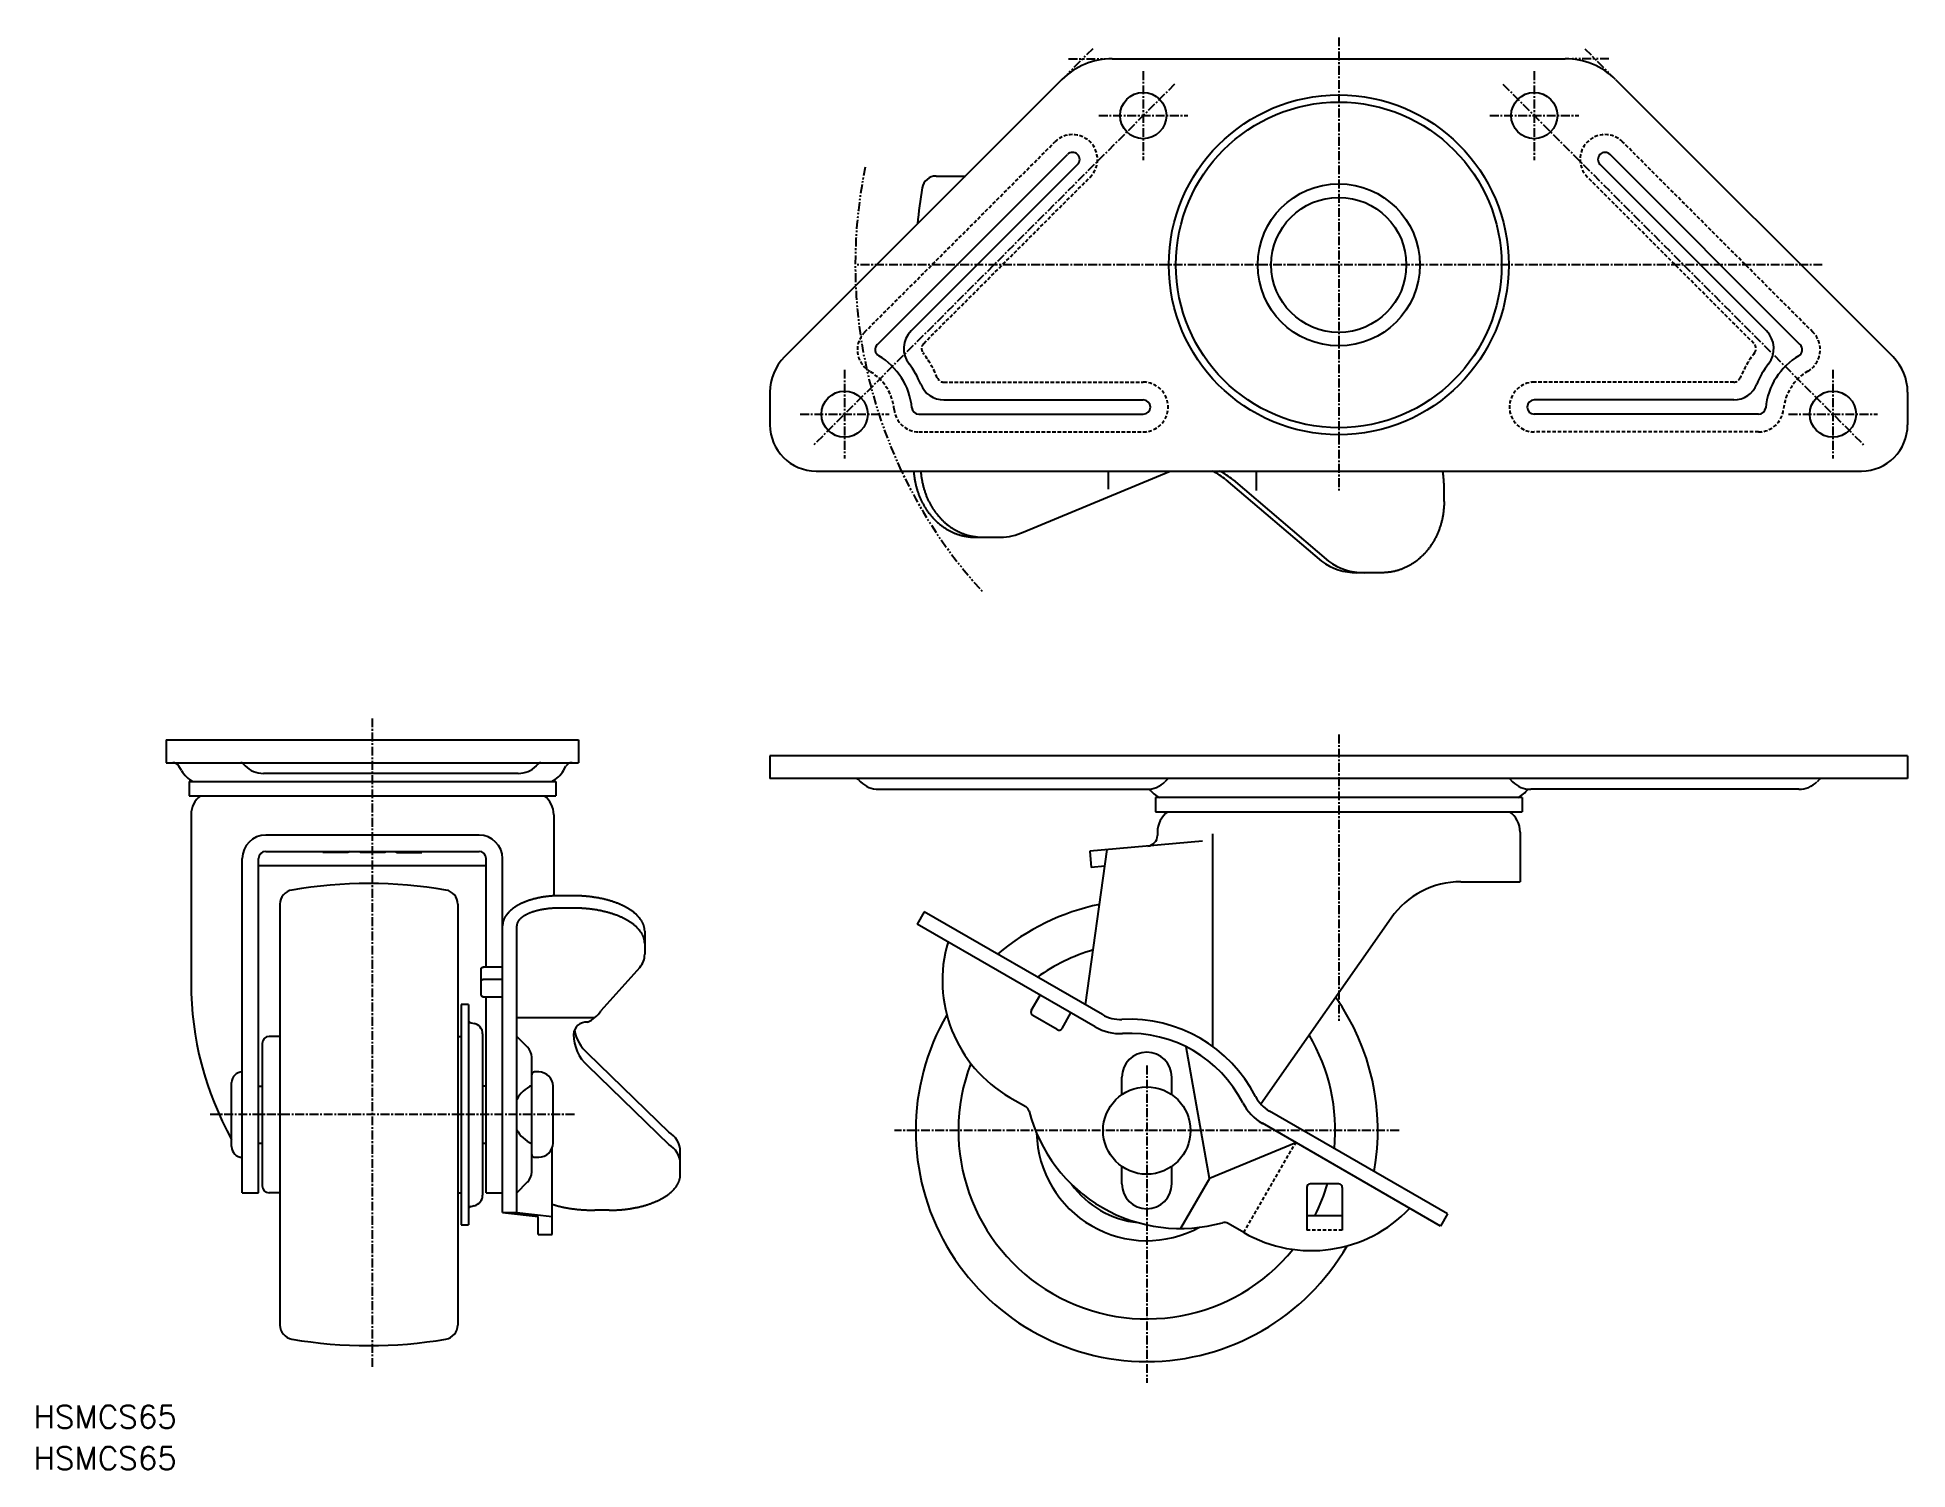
# Model space of a CAD drawing. Extents: x -183 to 80, y -169 to 32.
import ezdxf

# ---------------------------------------------------------------- set-up
doc = ezdxf.new("R2010")
doc.units = 0
for name, pattern in [('CENTER', [2, 1.25, -0.25, 0.25, -0.25]), ('DASHED', [0.75, 0.5, -0.25]), ('PHANTOM', [2.5, 1.25, -0.25, 0.25, -0.25, 0.25, -0.25])]:
    doc.linetypes.add(name, pattern=pattern)
doc.layers.get('0').update_dxf_attribs({"linetype": 'CONTINUOUS'})
doc.layers.get('DEFPOINTS').update_dxf_attribs({"linetype": 'CONTINUOUS'})
doc.layers.add('CENTER', color=1, linetype='CENTER')
doc.styles.get("Standard").update_dxf_attribs({"font": 'txt.shx', "bigfont": 'bigfont.shx'})

msp = doc.modelspace()

# ---------------------------------------------------------------- texts
at = {"color": 7, "linetype": 'CONTINUOUS'}
for p in [(-183.57, -163.65), (-183.57, -169.47)]:
    msp.add_text('HSMCS65', height=3.2, dxfattribs=at).set_placement(p)

# ---------------------------------------------------------------- linework, layer by layer
at = {"color": 3, "linetype": 'PHANTOM'}
for p, q in [((-34.59, 30.41), (-38.22, 26.78)), ((-38, 29), (-32.86, 29)), ((38, 29), (32.86, 29)), ((34.59, 30.41), (38.22, 26.78))]:
    msp.add_line(p, q, dxfattribs=at)
at = {"color": 7, "linetype": 'CONTINUOUS'}
for p, q in [((-31.86, 29), (31.86, 29)), ((-38.93, 26.07), (-77.95, -12.95)), ((38.93, 26.07), (77.95, -12.95)), ((-64.91, -11.23), (-38.15, 15.53)), ((-60.15, -9.29), (-36.74, 14.12)), ((60.15, -9.29), (36.74, 14.12)), ((64.91, -11.23), (38.15, 15.53)), ((-56.62, 12.5), (-52.5, 12.5)), ((-80, -17.9), (-80, -22.5)), ((80, -17.9), (80, -22.5)), ((-59.05, -21), (-27.5, -21)), ((-55.54, -19), (-27.5, -19)), ((55.54, -19), (27.5, -19)), ((59.05, -21), (27.5, -21)), ((-73.5, -29), (73.5, -29)), ((-44.37, -37.6), (-23.73, -29)), ((-32.39, -31.53), (-32.39, -29)), ((-15.87, -30.26), (-2.44, -41.67)), ((-14.87, -30.26), (-1.44, -41.67)), ((-11.61, -29), (-11.61, -31.72)), ((14.81, -33.3), (14.81, -31.3)), ((-51.15, -38.3), (-47.55, -38.3)), ((6.15, -43.3), (2.55, -43.3)), ((-164.91, -66.83), (-106.91, -66.83)), ((-164.91, -66.83), (-164.91, -70.03)), ((-106.91, -66.83), (-106.91, -70.03)), ((-164.91, -70.03), (-106.91, -70.03)), ((-162.77, -71.13), (-163.12, -70.53)), ((-154.24, -70.03), (-153.79, -70.47)), ((-112.41, -70.03), (-112.86, -70.47)), ((-109.04, -71.13), (-108.7, -70.53)), ((80, -69.07), (-80, -69.07)), ((-80, -69.07), (-80, -72.27)), ((80, -69.07), (80, -72.27)), ((-161.7, -72.69), (-110.12, -72.69)), ((-161.7, -72.69), (-161.7, -74.69)), ((-115.4, -71.53), (-151.25, -71.53)), ((-110.12, -72.69), (-110.12, -74.69)), ((80, -72.27), (-80, -72.27)), ((-67.7, -72.27), (-67.26, -72.72)), ((-24, -72.27), (-24.45, -72.72)), ((24, -72.27), (24.45, -72.72)), ((67.7, -72.27), (67.26, -72.72)), ((-161.7, -74.69), (-110.12, -74.69)), ((-64.71, -73.77), (-26.99, -73.77)), ((25.79, -74.93), (-25.79, -74.93)), ((-25.79, -74.93), (-25.79, -76.93)), ((25.79, -74.93), (25.79, -76.93)), ((64.71, -73.77), (26.99, -73.77)), ((-161.41, -77.34), (-161.41, -101.08)), ((-110.41, -77.34), (-110.41, -88.77)), ((-25.79, -76.93), (25.79, -76.93)), ((-120.91, -80.22), (-150.91, -80.22)), ((-19.18, -81.08), (-35, -82.47)), ((-25.5, -79.78), (-25.5, -80.26)), ((-17.76, -80.03), (-17.76, -109.91)), ((25.5, -79.78), (25.5, -86.78)), ((-154.21, -130.53), (-154.21, -83.52)), ((-151.91, -130.53), (-151.91, -83.51)), ((-150.91, -82.51), (-120.91, -82.51)), ((-142.79, -82.51), (-142.86, -82.66)), ((-139.37, -82.66), (-142.86, -82.66)), ((-140.96, -82.51), (-141.12, -82.66)), ((-139.12, -82.51), (-139.37, -82.66)), ((-137.65, -82.66), (-137.75, -82.51)), ((-134.17, -82.66), (-137.65, -82.66)), ((-134.17, -82.66), (-134.07, -82.51)), ((-132.7, -82.51), (-132.45, -82.66)), ((-132.45, -82.66), (-128.96, -82.66)), ((-130.86, -82.51), (-130.7, -82.66)), ((-129.03, -82.51), (-128.96, -82.66)), ((-119.91, -98.75), (-119.91, -83.51)), ((-117.61, -133.3), (-117.61, -83.52)), ((-35.62, -104.09), (-32.55, -82.25)), ((-35, -82.47), (-34.8, -84.76)), ((-119.91, -84.54), (-151.91, -84.54)), ((-32.88, -84.59), (-34.8, -84.76)), ((17.18, -86.78), (25.5, -86.78)), ((-107.61, -88.75), (-109.61, -88.75)), ((-148.91, -89.91), (-148.91, -149.14)), ((-123.91, -89.91), (-123.91, -149.14)), ((-107.61, -90.48), (-109.61, -90.48)), ((-58.31, -91), (-59.31, -92.73)), ((-33.25, -105.47), (-58.31, -91)), ((7.35, -91.9), (-10.96, -118.05)), ((-115.61, -133.3), (-115.61, -92.98)), ((-97.61, -93.75), (-97.61, -96.98)), ((-34.25, -107.2), (-59.31, -92.73)), ((-120.61, -102.73), (-120.61, -99)), ((-120.11, -98.75), (-117.61, -98.75)), ((-98.31, -98.82), (-103.77, -104.95)), ((-120.11, -100.48), (-117.61, -100.48)), ((-123.41, -104.03), (-123.41, -135.03)), ((-122.41, -104.03), (-123.41, -104.03)), ((-122.41, -104.03), (-122.41, -135.03)), ((-120.11, -102.98), (-117.61, -102.98)), ((-119.91, -130.53), (-119.91, -102.98)), ((-43.24, -104.9), (-41.99, -102.73)), ((-122.02, -106.61), (-121.58, -106.71)), ((-115.61, -105.89), (-104.63, -105.89)), ((-39.59, -107.58), (-43.05, -105.58)), ((-38.91, -107.4), (-37.66, -105.23)), ((-151.41, -109.53), (-151.41, -129.53)), ((-148.91, -108.53), (-150.41, -108.53)), ((-123.91, -108.53), (-123.41, -108.53)), ((-120.41, -108.18), (-120.41, -130.88)), ((-115.61, -108.53), (-114.1, -110.04)), ((-18.19, -128.52), (-21.46, -110)), ((-113.51, -127.6), (-113.51, -111.45)), ((-105.65, -110.9), (-94.24, -122.01)), ((-105.65, -112.63), (-94.24, -123.75)), ((-155.71, -124.03), (-155.71, -115.03)), ((-151.91, -115.53), (-151.41, -115.53)), ((-119.91, -115.53), (-120.41, -115.53)), ((-112.51, -113.53), (-113.11, -113.53)), ((-110.51, -123.53), (-110.51, -115.53)), ((-30.5, -116.72), (-30.5, -114.27)), ((-23.5, -116.72), (-23.5, -114.27)), ((-46.25, -117.12), (-44.02, -118.41)), ((14.31, -135.23), (-10.75, -120.76)), ((15.31, -133.5), (-9.75, -119.03)), ((-151.91, -123.53), (-151.41, -123.53)), ((-120.41, -123.53), (-119.91, -123.53)), ((-6.05, -123.48), (-18.19, -128.52)), ((-113.11, -125.53), (-112.51, -125.53)), ((-110.61, -136.42), (-110.61, -124.15)), ((-92.61, -127.98), (-92.61, -124.75)), ((-30.5, -129.27), (-30.5, -126.83)), ((-23.5, -129.27), (-23.5, -126.83)), ((-18.19, -128.52), (-22.25, -135.55)), ((-154.21, -130.53), (-151.91, -130.53)), ((-148.91, -130.53), (-150.41, -130.53)), ((-123.91, -130.53), (-123.41, -130.53)), ((-119.91, -130.53), (-117.61, -130.53)), ((-115.61, -130.53), (-114.1, -129.01)), ((-4.5, -129.77), (-4.5, -135.77)), ((0, -129.27), (-4, -129.27)), ((0.5, -129.77), (0.5, -135.77)), ((-122.02, -132.44), (-121.58, -132.34)), ((-117.61, -133.3), (-112.61, -133.88)), ((-117.61, -133.3), (-115.61, -133.3)), ((-115.61, -133.3), (-110.61, -133.88)), ((-112.61, -136.42), (-112.61, -133.88)), ((-102.61, -132.98), (-104.61, -132.98)), ((0.5, -133.77), (-4.5, -133.77)), ((15.31, -133.5), (14.31, -135.23)), ((-123.41, -135.03), (-122.41, -135.03)), ((-112.61, -136.42), (-110.61, -136.42)), ((-13.35, -136.12), (-15.57, -134.84))]:
    msp.add_line(p, q, dxfattribs=at)
at = {"color": 3, "linetype": 'DASHED'}
for p, q in [((-66.68, -9.46), (-39.92, 17.3)), ((66.68, -9.46), (39.92, 17.3)), ((-58.38, -11.06), (-34.97, 12.35)), ((58.38, -11.06), (34.97, 12.35)), ((-55.54, -16.5), (-27.5, -16.5)), ((55.54, -16.5), (27.5, -16.5)), ((-59.05, -23.5), (-27.5, -23.5)), ((59.05, -23.5), (27.5, -23.5)), ((-13.35, -136.12), (-6.05, -123.48)), ((0.5, -135.77), (-4.5, -135.77))]:
    msp.add_line(p, q, dxfattribs=at)
at = {"color": 7, "linetype": 'CONTINUOUS'}
for points in [[(-59.78, -29, 0), (-59.78, -29.12, 0), (-59.77, -29.23, 0), (-59.76, -29.35, 0), (-59.75, -29.47, 0), (-59.73, -29.58, 0), (-59.72, -29.7, 0), (-59.71, -29.82, 0), (-59.69, -29.93, 0), (-59.67, -30.05, 0), (-59.65, -30.16, 0), (-59.64, -30.28, 0), (-59.61, -30.39, 0), (-59.59, -30.51, 0), (-59.57, -30.62, 0), (-59.55, -30.73, 0), (-59.52, -30.85, 0), (-59.49, -30.96, 0), (-59.47, -31.07, 0), (-59.44, -31.19, 0), (-59.41, -31.3, 0), (-59.38, -31.41, 0), (-59.34, -31.52, 0), (-59.31, -31.63, 0), (-59.28, -31.74, 0), (-59.24, -31.85, 0), (-59.2, -31.96, 0), (-59.17, -32.07, 0), (-59.13, -32.18, 0), (-59.09, -32.29, 0), (-59.05, -32.39, 0), (-59.01, -32.5, 0), (-58.96, -32.61, 0), (-58.92, -32.71, 0), (-58.87, -32.82, 0), (-58.83, -32.92, 0), (-58.78, -33.03, 0), (-58.73, -33.13, 0), (-58.68, -33.23, 0), (-58.63, -33.33, 0), (-58.58, -33.43, 0), (-58.53, -33.53, 0), (-58.47, -33.63, 0), (-58.42, -33.73, 0), (-58.36, -33.83, 0), (-58.3, -33.93, 0), (-58.25, -34.02, 0), (-58.19, -34.12, 0), (-58.13, -34.21, 0), (-58.07, -34.31, 0), (-58.01, -34.4, 0), (-57.94, -34.49, 0), (-57.88, -34.59, 0), (-57.82, -34.68, 0), (-57.75, -34.77, 0), (-57.69, -34.86, 0), (-57.62, -34.94, 0), (-57.55, -35.03, 0), (-57.48, -35.12, 0), (-57.41, -35.2, 0), (-57.34, -35.29, 0), (-57.27, -35.37, 0), (-57.2, -35.45, 0), (-57.13, -35.53, 0), (-57.05, -35.61, 0), (-56.98, -35.69, 0), (-56.9, -35.77, 0), (-56.82, -35.85, 0), (-56.75, -35.93, 0), (-56.67, -36, 0), (-56.59, -36.08, 0), (-56.51, -36.15, 0), (-56.43, -36.22, 0), (-56.35, -36.29, 0), (-56.27, -36.36, 0), (-56.19, -36.43, 0), (-56.1, -36.5, 0), (-56.02, -36.56, 0), (-55.94, -36.63, 0), (-55.85, -36.69, 0), (-55.77, -36.76, 0), (-55.68, -36.82, 0), (-55.59, -36.88, 0), (-55.51, -36.94, 0), (-55.42, -37, 0), (-55.33, -37.06, 0), (-55.24, -37.11, 0), (-55.15, -37.17, 0), (-55.06, -37.22, 0), (-54.97, -37.27, 0), (-54.88, -37.32, 0), (-54.79, -37.37, 0), (-54.69, -37.42, 0), (-54.6, -37.47, 0), (-54.51, -37.52, 0), (-54.41, -37.56, 0), (-54.32, -37.6, 0), (-54.22, -37.65, 0), (-54.13, -37.69, 0), (-54.03, -37.73, 0), (-53.94, -37.77, 0), (-53.84, -37.8, 0), (-53.75, -37.84, 0), (-53.65, -37.87, 0), (-53.55, -37.91, 0), (-53.45, -37.94, 0), (-53.35, -37.97, 0), (-53.26, -38, 0), (-53.16, -38.03, 0), (-53.06, -38.05, 0), (-52.96, -38.08, 0), (-52.86, -38.1, 0), (-52.76, -38.12, 0), (-52.66, -38.15, 0), (-52.56, -38.17, 0), (-52.46, -38.18, 0), (-52.36, -38.2, 0), (-52.26, -38.22, 0), (-52.16, -38.23, 0), (-52.06, -38.24, 0), (-51.96, -38.26, 0), (-51.86, -38.27, 0), (-51.75, -38.28, 0), (-51.65, -38.28, 0), (-51.55, -38.29, 0), (-51.45, -38.29, 0), (-51.35, -38.3, 0), (-51.25, -38.3, 0), (-51.15, -38.3, 0)], [(-58.78, -29, 0), (-58.78, -29.12, 0), (-58.77, -29.23, 0), (-58.76, -29.35, 0), (-58.75, -29.47, 0), (-58.73, -29.58, 0), (-58.72, -29.7, 0), (-58.71, -29.82, 0), (-58.69, -29.93, 0), (-58.67, -30.05, 0), (-58.65, -30.16, 0), (-58.64, -30.28, 0), (-58.61, -30.39, 0), (-58.59, -30.51, 0), (-58.57, -30.62, 0), (-58.55, -30.73, 0), (-58.52, -30.85, 0), (-58.49, -30.96, 0), (-58.47, -31.07, 0), (-58.44, -31.19, 0), (-58.41, -31.3, 0), (-58.38, -31.41, 0), (-58.34, -31.52, 0), (-58.31, -31.63, 0), (-58.28, -31.74, 0), (-58.24, -31.85, 0), (-58.2, -31.96, 0), (-58.17, -32.07, 0), (-58.13, -32.18, 0), (-58.09, -32.29, 0), (-58.05, -32.39, 0), (-58.01, -32.5, 0), (-57.96, -32.61, 0), (-57.92, -32.71, 0), (-57.87, -32.82, 0), (-57.83, -32.92, 0), (-57.78, -33.03, 0), (-57.73, -33.13, 0), (-57.68, -33.23, 0), (-57.63, -33.33, 0), (-57.58, -33.43, 0), (-57.53, -33.53, 0), (-57.47, -33.63, 0), (-57.42, -33.73, 0), (-57.36, -33.83, 0), (-57.3, -33.93, 0), (-57.25, -34.02, 0), (-57.19, -34.12, 0), (-57.13, -34.21, 0), (-57.07, -34.31, 0), (-57.01, -34.4, 0), (-56.94, -34.49, 0), (-56.88, -34.59, 0), (-56.82, -34.68, 0), (-56.75, -34.77, 0), (-56.69, -34.86, 0), (-56.62, -34.94, 0), (-56.55, -35.03, 0), (-56.48, -35.12, 0), (-56.41, -35.2, 0), (-56.34, -35.29, 0), (-56.27, -35.37, 0), (-56.2, -35.45, 0), (-56.13, -35.53, 0), (-56.05, -35.61, 0), (-55.98, -35.69, 0), (-55.9, -35.77, 0), (-55.82, -35.85, 0), (-55.75, -35.93, 0), (-55.67, -36, 0), (-55.59, -36.08, 0), (-55.51, -36.15, 0), (-55.43, -36.22, 0), (-55.35, -36.29, 0), (-55.27, -36.36, 0), (-55.19, -36.43, 0), (-55.1, -36.5, 0), (-55.02, -36.56, 0), (-54.94, -36.63, 0), (-54.85, -36.69, 0), (-54.77, -36.76, 0), (-54.68, -36.82, 0), (-54.59, -36.88, 0), (-54.51, -36.94, 0), (-54.42, -37, 0), (-54.33, -37.06, 0), (-54.24, -37.11, 0), (-54.15, -37.17, 0), (-54.06, -37.22, 0), (-53.97, -37.27, 0), (-53.88, -37.32, 0), (-53.79, -37.37, 0), (-53.69, -37.42, 0), (-53.6, -37.47, 0), (-53.51, -37.52, 0), (-53.41, -37.56, 0), (-53.32, -37.6, 0), (-53.22, -37.65, 0), (-53.13, -37.69, 0), (-53.03, -37.73, 0), (-52.94, -37.77, 0), (-52.84, -37.8, 0), (-52.75, -37.84, 0), (-52.65, -37.87, 0), (-52.55, -37.91, 0), (-52.45, -37.94, 0), (-52.35, -37.97, 0), (-52.26, -38, 0), (-52.16, -38.03, 0), (-52.06, -38.05, 0), (-51.96, -38.08, 0), (-51.86, -38.1, 0), (-51.76, -38.12, 0), (-51.66, -38.15, 0), (-51.56, -38.17, 0), (-51.46, -38.18, 0), (-51.36, -38.2, 0), (-51.26, -38.22, 0), (-51.16, -38.23, 0), (-51.06, -38.24, 0), (-50.96, -38.26, 0), (-50.86, -38.27, 0), (-50.75, -38.28, 0), (-50.65, -38.28, 0), (-50.55, -38.29, 0), (-50.45, -38.29, 0), (-50.35, -38.3, 0), (-50.25, -38.3, 0), (-50.15, -38.3, 0)], [(14.81, -31.3, 0), (14.81, -31.28, 0), (14.81, -31.26, 0), (14.81, -31.25, 0), (14.81, -31.23, 0), (14.81, -31.21, 0), (14.81, -31.19, 0), (14.81, -31.17, 0), (14.81, -31.15, 0), (14.81, -31.14, 0), (14.8, -31.12, 0), (14.8, -31.1, 0), (14.8, -31.08, 0), (14.8, -31.06, 0), (14.8, -31.04, 0), (14.8, -31.03, 0), (14.8, -31.01, 0), (14.8, -30.99, 0), (14.8, -30.97, 0), (14.8, -30.95, 0), (14.8, -30.94, 0), (14.8, -30.92, 0), (14.8, -30.9, 0), (14.8, -30.88, 0), (14.8, -30.86, 0), (14.8, -30.84, 0), (14.8, -30.83, 0), (14.8, -30.81, 0), (14.8, -30.79, 0), (14.8, -30.77, 0), (14.8, -30.75, 0), (14.8, -30.74, 0), (14.79, -30.72, 0), (14.79, -30.7, 0), (14.79, -30.68, 0), (14.79, -30.66, 0), (14.79, -30.64, 0), (14.79, -30.63, 0), (14.79, -30.61, 0), (14.79, -30.59, 0), (14.79, -30.57, 0), (14.79, -30.55, 0), (14.79, -30.54, 0), (14.79, -30.52, 0), (14.78, -30.5, 0), (14.78, -30.48, 0), (14.78, -30.46, 0), (14.78, -30.45, 0), (14.78, -30.43, 0), (14.78, -30.41, 0), (14.78, -30.39, 0), (14.78, -30.37, 0), (14.78, -30.35, 0), (14.77, -30.34, 0), (14.77, -30.32, 0), (14.77, -30.3, 0), (14.77, -30.28, 0), (14.77, -30.26, 0), (14.77, -30.25, 0), (14.77, -30.23, 0), (14.77, -30.21, 0), (14.76, -30.19, 0), (14.76, -30.17, 0), (14.76, -30.16, 0), (14.76, -30.14, 0), (14.76, -30.12, 0), (14.76, -30.1, 0), (14.76, -30.08, 0), (14.75, -30.07, 0), (14.75, -30.05, 0), (14.75, -30.03, 0), (14.75, -30.01, 0), (14.75, -29.99, 0), (14.75, -29.98, 0), (14.74, -29.96, 0), (14.74, -29.94, 0), (14.74, -29.92, 0), (14.74, -29.9, 0), (14.74, -29.89, 0), (14.74, -29.87, 0), (14.73, -29.85, 0), (14.73, -29.83, 0), (14.73, -29.81, 0), (14.73, -29.8, 0), (14.73, -29.78, 0), (14.73, -29.76, 0), (14.72, -29.74, 0), (14.72, -29.72, 0), (14.72, -29.71, 0), (14.72, -29.69, 0), (14.72, -29.67, 0), (14.71, -29.65, 0), (14.71, -29.64, 0), (14.71, -29.62, 0), (14.71, -29.6, 0), (14.71, -29.58, 0), (14.7, -29.56, 0), (14.7, -29.55, 0), (14.7, -29.53, 0), (14.7, -29.51, 0), (14.69, -29.49, 0), (14.69, -29.48, 0), (14.69, -29.46, 0), (14.69, -29.44, 0), (14.69, -29.42, 0), (14.68, -29.4, 0), (14.68, -29.39, 0), (14.68, -29.37, 0), (14.68, -29.35, 0), (14.67, -29.33, 0), (14.67, -29.32, 0), (14.67, -29.3, 0), (14.67, -29.28, 0), (14.66, -29.26, 0), (14.66, -29.25, 0), (14.66, -29.23, 0), (14.66, -29.21, 0), (14.65, -29.19, 0), (14.65, -29.18, 0), (14.65, -29.16, 0), (14.65, -29.14, 0), (14.64, -29.12, 0), (14.64, -29.11, 0), (14.64, -29.09, 0), (14.63, -29.07, 0), (14.63, -29.05, 0), (14.63, -29.03, 0), (14.63, -29.02, 0), (14.62, -29, 0)], [(14.81, -33.3, 0), (14.81, -33.42, 0), (14.8, -33.55, 0), (14.8, -33.67, 0), (14.8, -33.79, 0), (14.79, -33.91, 0), (14.78, -34.04, 0), (14.77, -34.16, 0), (14.76, -34.28, 0), (14.75, -34.4, 0), (14.74, -34.52, 0), (14.73, -34.65, 0), (14.71, -34.77, 0), (14.7, -34.89, 0), (14.68, -35.01, 0), (14.66, -35.13, 0), (14.64, -35.25, 0), (14.62, -35.37, 0), (14.6, -35.49, 0), (14.57, -35.61, 0), (14.55, -35.73, 0), (14.52, -35.85, 0), (14.49, -35.97, 0), (14.46, -36.09, 0), (14.43, -36.2, 0), (14.4, -36.32, 0), (14.37, -36.44, 0), (14.34, -36.55, 0), (14.3, -36.67, 0), (14.26, -36.78, 0), (14.23, -36.9, 0), (14.19, -37.01, 0), (14.15, -37.13, 0), (14.11, -37.24, 0), (14.06, -37.35, 0), (14.02, -37.46, 0), (13.97, -37.58, 0), (13.93, -37.69, 0), (13.88, -37.8, 0), (13.83, -37.91, 0), (13.78, -38.01, 0), (13.73, -38.12, 0), (13.68, -38.23, 0), (13.63, -38.34, 0), (13.57, -38.44, 0), (13.52, -38.55, 0), (13.46, -38.65, 0), (13.41, -38.75, 0), (13.35, -38.86, 0), (13.29, -38.96, 0), (13.23, -39.06, 0), (13.16, -39.16, 0), (13.1, -39.26, 0), (13.04, -39.36, 0), (12.97, -39.45, 0), (12.91, -39.55, 0), (12.84, -39.64, 0), (12.77, -39.74, 0), (12.7, -39.83, 0), (12.63, -39.92, 0), (12.56, -40.02, 0), (12.49, -40.11, 0), (12.42, -40.2, 0), (12.34, -40.28, 0), (12.27, -40.37, 0), (12.19, -40.46, 0), (12.12, -40.54, 0), (12.04, -40.63, 0), (11.96, -40.71, 0), (11.88, -40.79, 0), (11.8, -40.87, 0), (11.72, -40.95, 0), (11.64, -41.03, 0), (11.56, -41.11, 0), (11.47, -41.18, 0), (11.39, -41.26, 0), (11.3, -41.33, 0), (11.22, -41.4, 0), (11.13, -41.48, 0), (11.05, -41.55, 0), (10.96, -41.61, 0), (10.87, -41.68, 0), (10.78, -41.75, 0), (10.69, -41.81, 0), (10.6, -41.88, 0), (10.51, -41.94, 0), (10.41, -42, 0), (10.32, -42.06, 0), (10.23, -42.12, 0), (10.13, -42.18, 0), (10.04, -42.23, 0), (9.94, -42.29, 0), (9.85, -42.34, 0), (9.75, -42.39, 0), (9.66, -42.44, 0), (9.56, -42.49, 0), (9.46, -42.54, 0), (9.36, -42.59, 0), (9.26, -42.63, 0), (9.16, -42.67, 0), (9.06, -42.72, 0), (8.96, -42.76, 0), (8.86, -42.8, 0), (8.76, -42.83, 0), (8.66, -42.87, 0), (8.56, -42.9, 0), (8.46, -42.94, 0), (8.35, -42.97, 0), (8.25, -43, 0), (8.15, -43.03, 0), (8.04, -43.06, 0), (7.94, -43.08, 0), (7.84, -43.11, 0), (7.73, -43.13, 0), (7.63, -43.15, 0), (7.52, -43.17, 0), (7.42, -43.19, 0), (7.31, -43.21, 0), (7.21, -43.22, 0), (7.1, -43.24, 0), (6.99, -43.25, 0), (6.89, -43.26, 0), (6.78, -43.27, 0), (6.68, -43.28, 0), (6.57, -43.29, 0), (6.46, -43.29, 0), (6.36, -43.3, 0), (6.25, -43.3, 0), (6.15, -43.3, 0)], [(-109.61, -88.75, 0), (-109.71, -88.75, 0), (-109.81, -88.75, 0), (-109.9, -88.75, 0), (-110, -88.75, 0), (-110.1, -88.76, 0), (-110.2, -88.76, 0), (-110.3, -88.77, 0), (-110.39, -88.77, 0), (-110.49, -88.78, 0), (-110.59, -88.78, 0), (-110.69, -88.79, 0), (-110.78, -88.8, 0), (-110.88, -88.8, 0), (-110.98, -88.81, 0), (-111.07, -88.82, 0), (-111.17, -88.83, 0), (-111.27, -88.84, 0), (-111.36, -88.85, 0), (-111.46, -88.86, 0), (-111.55, -88.88, 0), (-111.65, -88.89, 0), (-111.74, -88.9, 0), (-111.84, -88.92, 0), (-111.93, -88.93, 0), (-112.03, -88.95, 0), (-112.12, -88.96, 0), (-112.21, -88.98, 0), (-112.31, -89, 0), (-112.4, -89.02, 0), (-112.49, -89.03, 0), (-112.58, -89.05, 0), (-112.67, -89.07, 0), (-112.76, -89.09, 0), (-112.85, -89.11, 0), (-112.94, -89.13, 0), (-113.03, -89.16, 0), (-113.12, -89.18, 0), (-113.21, -89.2, 0), (-113.29, -89.23, 0), (-113.38, -89.25, 0), (-113.47, -89.27, 0), (-113.55, -89.3, 0), (-113.64, -89.33, 0), (-113.72, -89.35, 0), (-113.81, -89.38, 0), (-113.89, -89.41, 0), (-113.97, -89.43, 0), (-114.05, -89.46, 0), (-114.14, -89.49, 0), (-114.22, -89.52, 0), (-114.3, -89.55, 0), (-114.38, -89.58, 0), (-114.45, -89.61, 0), (-114.53, -89.65, 0), (-114.61, -89.68, 0), (-114.69, -89.71, 0), (-114.76, -89.74, 0), (-114.83, -89.78, 0), (-114.91, -89.81, 0), (-114.98, -89.85, 0), (-115.06, -89.88, 0), (-115.13, -89.92, 0), (-115.2, -89.95, 0), (-115.27, -89.99, 0), (-115.34, -90.03, 0), (-115.4, -90.06, 0), (-115.47, -90.1, 0), (-115.54, -90.14, 0), (-115.6, -90.18, 0), (-115.67, -90.22, 0), (-115.73, -90.26, 0), (-115.79, -90.3, 0), (-115.86, -90.34, 0), (-115.92, -90.38, 0), (-115.98, -90.42, 0), (-116.04, -90.46, 0), (-116.09, -90.5, 0), (-116.15, -90.55, 0), (-116.21, -90.59, 0), (-116.26, -90.63, 0), (-116.32, -90.67, 0), (-116.37, -90.72, 0), (-116.42, -90.76, 0), (-116.47, -90.81, 0), (-116.52, -90.85, 0), (-116.57, -90.9, 0), (-116.62, -90.94, 0), (-116.67, -90.99, 0), (-116.71, -91.03, 0), (-116.76, -91.08, 0), (-116.8, -91.13, 0), (-116.84, -91.17, 0), (-116.88, -91.22, 0), (-116.92, -91.27, 0), (-116.96, -91.31, 0), (-117, -91.36, 0), (-117.04, -91.41, 0), (-117.07, -91.46, 0), (-117.11, -91.51, 0), (-117.14, -91.56, 0), (-117.17, -91.61, 0), (-117.21, -91.65, 0), (-117.24, -91.7, 0), (-117.27, -91.75, 0), (-117.29, -91.8, 0), (-117.32, -91.85, 0), (-117.35, -91.9, 0), (-117.37, -91.95, 0), (-117.39, -92, 0), (-117.42, -92.05, 0), (-117.44, -92.11, 0), (-117.46, -92.16, 0), (-117.47, -92.21, 0), (-117.49, -92.26, 0), (-117.51, -92.31, 0), (-117.52, -92.36, 0), (-117.54, -92.41, 0), (-117.55, -92.46, 0), (-117.56, -92.52, 0), (-117.57, -92.57, 0), (-117.58, -92.62, 0), (-117.59, -92.67, 0), (-117.59, -92.72, 0), (-117.6, -92.77, 0), (-117.6, -92.83, 0), (-117.61, -92.88, 0), (-117.61, -92.93, 0), (-117.61, -92.98, 0)], [(-97.61, -93.75, 0), (-97.61, -93.69, 0), (-97.61, -93.63, 0), (-97.62, -93.57, 0), (-97.62, -93.5, 0), (-97.63, -93.44, 0), (-97.64, -93.38, 0), (-97.65, -93.32, 0), (-97.66, -93.26, 0), (-97.67, -93.2, 0), (-97.69, -93.14, 0), (-97.7, -93.08, 0), (-97.72, -93.02, 0), (-97.74, -92.96, 0), (-97.76, -92.89, 0), (-97.78, -92.83, 0), (-97.8, -92.77, 0), (-97.83, -92.71, 0), (-97.85, -92.65, 0), (-97.88, -92.59, 0), (-97.91, -92.53, 0), (-97.94, -92.48, 0), (-97.97, -92.42, 0), (-98.01, -92.36, 0), (-98.04, -92.3, 0), (-98.08, -92.24, 0), (-98.11, -92.18, 0), (-98.15, -92.12, 0), (-98.19, -92.07, 0), (-98.24, -92.01, 0), (-98.28, -91.95, 0), (-98.32, -91.89, 0), (-98.37, -91.84, 0), (-98.42, -91.78, 0), (-98.47, -91.72, 0), (-98.52, -91.67, 0), (-98.57, -91.61, 0), (-98.62, -91.56, 0), (-98.68, -91.5, 0), (-98.73, -91.45, 0), (-98.79, -91.39, 0), (-98.85, -91.34, 0), (-98.91, -91.29, 0), (-98.97, -91.23, 0), (-99.03, -91.18, 0), (-99.1, -91.13, 0), (-99.16, -91.07, 0), (-99.23, -91.02, 0), (-99.3, -90.97, 0), (-99.36, -90.92, 0), (-99.43, -90.87, 0), (-99.51, -90.82, 0), (-99.58, -90.77, 0), (-99.65, -90.72, 0), (-99.73, -90.67, 0), (-99.8, -90.63, 0), (-99.88, -90.58, 0), (-99.96, -90.53, 0), (-100.04, -90.48, 0), (-100.12, -90.44, 0), (-100.2, -90.39, 0), (-100.28, -90.35, 0), (-100.37, -90.3, 0), (-100.45, -90.26, 0), (-100.54, -90.21, 0), (-100.63, -90.17, 0), (-100.72, -90.13, 0), (-100.8, -90.09, 0), (-100.89, -90.05, 0), (-100.99, -90, 0), (-101.08, -89.96, 0), (-101.17, -89.92, 0), (-101.27, -89.88, 0), (-101.36, -89.85, 0), (-101.46, -89.81, 0), (-101.56, -89.77, 0), (-101.65, -89.73, 0), (-101.75, -89.7, 0), (-101.85, -89.66, 0), (-101.95, -89.63, 0), (-102.05, -89.59, 0), (-102.16, -89.56, 0), (-102.26, -89.53, 0), (-102.36, -89.49, 0), (-102.47, -89.46, 0), (-102.58, -89.43, 0), (-102.68, -89.4, 0), (-102.79, -89.37, 0), (-102.9, -89.34, 0), (-103, -89.31, 0), (-103.11, -89.28, 0), (-103.22, -89.26, 0), (-103.33, -89.23, 0), (-103.45, -89.2, 0), (-103.56, -89.18, 0), (-103.67, -89.15, 0), (-103.78, -89.13, 0), (-103.9, -89.11, 0), (-104.01, -89.08, 0), (-104.13, -89.06, 0), (-104.24, -89.04, 0), (-104.36, -89.02, 0), (-104.47, -89, 0), (-104.59, -88.98, 0), (-104.71, -88.97, 0), (-104.83, -88.95, 0), (-104.94, -88.93, 0), (-105.06, -88.91, 0), (-105.18, -88.9, 0), (-105.3, -88.89, 0), (-105.42, -88.87, 0), (-105.54, -88.86, 0), (-105.66, -88.85, 0), (-105.78, -88.83, 0), (-105.9, -88.82, 0), (-106.02, -88.81, 0), (-106.14, -88.8, 0), (-106.26, -88.8, 0), (-106.39, -88.79, 0), (-106.51, -88.78, 0), (-106.63, -88.77, 0), (-106.75, -88.77, 0), (-106.87, -88.76, 0), (-107, -88.76, 0), (-107.12, -88.76, 0), (-107.24, -88.75, 0), (-107.36, -88.75, 0), (-107.49, -88.75, 0), (-107.61, -88.75, 0)], [(-109.61, -90.48, 0), (-109.68, -90.48, 0), (-109.76, -90.48, 0), (-109.83, -90.48, 0), (-109.9, -90.48, 0), (-109.98, -90.49, 0), (-110.05, -90.49, 0), (-110.12, -90.49, 0), (-110.2, -90.49, 0), (-110.27, -90.5, 0), (-110.34, -90.5, 0), (-110.42, -90.5, 0), (-110.49, -90.51, 0), (-110.56, -90.51, 0), (-110.64, -90.52, 0), (-110.71, -90.52, 0), (-110.78, -90.53, 0), (-110.85, -90.54, 0), (-110.92, -90.54, 0), (-111, -90.55, 0), (-111.07, -90.56, 0), (-111.14, -90.56, 0), (-111.21, -90.57, 0), (-111.28, -90.58, 0), (-111.35, -90.59, 0), (-111.42, -90.6, 0), (-111.49, -90.61, 0), (-111.56, -90.62, 0), (-111.63, -90.63, 0), (-111.7, -90.64, 0), (-111.77, -90.65, 0), (-111.84, -90.66, 0), (-111.91, -90.67, 0), (-111.97, -90.68, 0), (-112.04, -90.7, 0), (-112.11, -90.71, 0), (-112.17, -90.72, 0), (-112.24, -90.74, 0), (-112.31, -90.75, 0), (-112.37, -90.76, 0), (-112.44, -90.78, 0), (-112.5, -90.79, 0), (-112.57, -90.81, 0), (-112.63, -90.82, 0), (-112.69, -90.84, 0), (-112.76, -90.85, 0), (-112.82, -90.87, 0), (-112.88, -90.89, 0), (-112.94, -90.9, 0), (-113, -90.92, 0), (-113.06, -90.94, 0), (-113.12, -90.96, 0), (-113.18, -90.97, 0), (-113.24, -90.99, 0), (-113.3, -91.01, 0), (-113.36, -91.03, 0), (-113.42, -91.05, 0), (-113.47, -91.07, 0), (-113.53, -91.09, 0), (-113.58, -91.11, 0), (-113.64, -91.13, 0), (-113.69, -91.15, 0), (-113.75, -91.17, 0), (-113.8, -91.19, 0), (-113.85, -91.21, 0), (-113.9, -91.24, 0), (-113.95, -91.26, 0), (-114.01, -91.28, 0), (-114.06, -91.3, 0), (-114.11, -91.33, 0), (-114.15, -91.35, 0), (-114.2, -91.37, 0), (-114.25, -91.4, 0), (-114.29, -91.42, 0), (-114.34, -91.44, 0), (-114.39, -91.47, 0), (-114.43, -91.49, 0), (-114.47, -91.52, 0), (-114.52, -91.54, 0), (-114.56, -91.57, 0), (-114.6, -91.59, 0), (-114.64, -91.62, 0), (-114.68, -91.64, 0), (-114.72, -91.67, 0), (-114.76, -91.7, 0), (-114.79, -91.72, 0), (-114.83, -91.75, 0), (-114.87, -91.78, 0), (-114.9, -91.8, 0), (-114.94, -91.83, 0), (-114.97, -91.86, 0), (-115, -91.89, 0), (-115.03, -91.91, 0), (-115.06, -91.94, 0), (-115.09, -91.97, 0), (-115.12, -92, 0), (-115.15, -92.03, 0), (-115.18, -92.05, 0), (-115.21, -92.08, 0), (-115.23, -92.11, 0), (-115.26, -92.14, 0), (-115.28, -92.17, 0), (-115.31, -92.2, 0), (-115.33, -92.23, 0), (-115.35, -92.26, 0), (-115.37, -92.29, 0), (-115.39, -92.32, 0), (-115.41, -92.34, 0), (-115.43, -92.37, 0), (-115.45, -92.4, 0), (-115.46, -92.43, 0), (-115.48, -92.46, 0), (-115.5, -92.49, 0), (-115.51, -92.52, 0), (-115.52, -92.55, 0), (-115.53, -92.58, 0), (-115.55, -92.61, 0), (-115.56, -92.65, 0), (-115.56, -92.68, 0), (-115.57, -92.71, 0), (-115.58, -92.74, 0), (-115.59, -92.77, 0), (-115.59, -92.8, 0), (-115.6, -92.83, 0), (-115.6, -92.86, 0), (-115.61, -92.89, 0), (-115.61, -92.92, 0), (-115.61, -92.95, 0), (-115.61, -92.98, 0)], [(-97.61, -95.48, 0), (-97.61, -95.42, 0), (-97.61, -95.36, 0), (-97.62, -95.3, 0), (-97.62, -95.24, 0), (-97.63, -95.18, 0), (-97.64, -95.11, 0), (-97.65, -95.05, 0), (-97.66, -94.99, 0), (-97.67, -94.93, 0), (-97.69, -94.87, 0), (-97.7, -94.81, 0), (-97.72, -94.75, 0), (-97.74, -94.69, 0), (-97.76, -94.63, 0), (-97.78, -94.57, 0), (-97.8, -94.51, 0), (-97.83, -94.45, 0), (-97.85, -94.39, 0), (-97.88, -94.33, 0), (-97.91, -94.27, 0), (-97.94, -94.21, 0), (-97.97, -94.15, 0), (-98.01, -94.09, 0), (-98.04, -94.03, 0), (-98.08, -93.97, 0), (-98.11, -93.91, 0), (-98.15, -93.86, 0), (-98.19, -93.8, 0), (-98.24, -93.74, 0), (-98.28, -93.68, 0), (-98.32, -93.63, 0), (-98.37, -93.57, 0), (-98.42, -93.51, 0), (-98.47, -93.46, 0), (-98.52, -93.4, 0), (-98.57, -93.34, 0), (-98.62, -93.29, 0), (-98.68, -93.23, 0), (-98.73, -93.18, 0), (-98.79, -93.12, 0), (-98.85, -93.07, 0), (-98.91, -93.02, 0), (-98.97, -92.96, 0), (-99.03, -92.91, 0), (-99.1, -92.86, 0), (-99.16, -92.81, 0), (-99.23, -92.76, 0), (-99.3, -92.7, 0), (-99.36, -92.65, 0), (-99.43, -92.6, 0), (-99.51, -92.55, 0), (-99.58, -92.5, 0), (-99.65, -92.45, 0), (-99.73, -92.41, 0), (-99.8, -92.36, 0), (-99.88, -92.31, 0), (-99.96, -92.26, 0), (-100.04, -92.22, 0), (-100.12, -92.17, 0), (-100.2, -92.12, 0), (-100.28, -92.08, 0), (-100.37, -92.03, 0), (-100.45, -91.99, 0), (-100.54, -91.95, 0), (-100.63, -91.9, 0), (-100.72, -91.86, 0), (-100.8, -91.82, 0), (-100.89, -91.78, 0), (-100.99, -91.74, 0), (-101.08, -91.7, 0), (-101.17, -91.66, 0), (-101.27, -91.62, 0), (-101.36, -91.58, 0), (-101.46, -91.54, 0), (-101.56, -91.5, 0), (-101.65, -91.47, 0), (-101.75, -91.43, 0), (-101.85, -91.39, 0), (-101.95, -91.36, 0), (-102.05, -91.32, 0), (-102.16, -91.29, 0), (-102.26, -91.26, 0), (-102.36, -91.23, 0), (-102.47, -91.19, 0), (-102.58, -91.16, 0), (-102.68, -91.13, 0), (-102.79, -91.1, 0), (-102.9, -91.07, 0), (-103, -91.04, 0), (-103.11, -91.02, 0), (-103.22, -90.99, 0), (-103.33, -90.96, 0), (-103.45, -90.94, 0), (-103.56, -90.91, 0), (-103.67, -90.89, 0), (-103.78, -90.86, 0), (-103.9, -90.84, 0), (-104.01, -90.82, 0), (-104.13, -90.8, 0), (-104.24, -90.77, 0), (-104.36, -90.75, 0), (-104.47, -90.73, 0), (-104.59, -90.72, 0), (-104.71, -90.7, 0), (-104.83, -90.68, 0), (-104.94, -90.66, 0), (-105.06, -90.65, 0), (-105.18, -90.63, 0), (-105.3, -90.62, 0), (-105.42, -90.6, 0), (-105.54, -90.59, 0), (-105.66, -90.58, 0), (-105.78, -90.57, 0), (-105.9, -90.56, 0), (-106.02, -90.55, 0), (-106.14, -90.54, 0), (-106.26, -90.53, 0), (-106.39, -90.52, 0), (-106.51, -90.51, 0), (-106.63, -90.51, 0), (-106.75, -90.5, 0), (-106.87, -90.5, 0), (-107, -90.49, 0), (-107.12, -90.49, 0), (-107.24, -90.49, 0), (-107.36, -90.48, 0), (-107.49, -90.48, 0), (-107.61, -90.48, 0)], [(-120.61, -99, 0), (-120.61, -99, 0), (-120.61, -98.99, 0), (-120.61, -98.99, 0), (-120.61, -98.99, 0), (-120.61, -98.98, 0), (-120.61, -98.98, 0), (-120.61, -98.98, 0), (-120.61, -98.98, 0), (-120.61, -98.97, 0), (-120.61, -98.97, 0), (-120.61, -98.97, 0), (-120.6, -98.96, 0), (-120.6, -98.96, 0), (-120.6, -98.96, 0), (-120.6, -98.95, 0), (-120.6, -98.95, 0), (-120.6, -98.95, 0), (-120.6, -98.94, 0), (-120.6, -98.94, 0), (-120.59, -98.94, 0), (-120.59, -98.94, 0), (-120.59, -98.93, 0), (-120.59, -98.93, 0), (-120.59, -98.93, 0), (-120.59, -98.92, 0), (-120.58, -98.92, 0), (-120.58, -98.92, 0), (-120.58, -98.92, 0), (-120.58, -98.91, 0), (-120.58, -98.91, 0), (-120.57, -98.91, 0), (-120.57, -98.9, 0), (-120.57, -98.9, 0), (-120.57, -98.9, 0), (-120.56, -98.9, 0), (-120.56, -98.89, 0), (-120.56, -98.89, 0), (-120.56, -98.89, 0), (-120.55, -98.88, 0), (-120.55, -98.88, 0), (-120.55, -98.88, 0), (-120.55, -98.88, 0), (-120.54, -98.87, 0), (-120.54, -98.87, 0), (-120.54, -98.87, 0), (-120.53, -98.87, 0), (-120.53, -98.86, 0), (-120.53, -98.86, 0), (-120.52, -98.86, 0), (-120.52, -98.86, 0), (-120.52, -98.85, 0), (-120.51, -98.85, 0), (-120.51, -98.85, 0), (-120.5, -98.85, 0), (-120.5, -98.84, 0), (-120.5, -98.84, 0), (-120.49, -98.84, 0), (-120.49, -98.84, 0), (-120.48, -98.83, 0), (-120.48, -98.83, 0), (-120.48, -98.83, 0), (-120.47, -98.83, 0), (-120.47, -98.83, 0), (-120.46, -98.82, 0), (-120.46, -98.82, 0), (-120.45, -98.82, 0), (-120.45, -98.82, 0), (-120.45, -98.81, 0), (-120.44, -98.81, 0), (-120.44, -98.81, 0), (-120.43, -98.81, 0), (-120.43, -98.81, 0), (-120.42, -98.8, 0), (-120.42, -98.8, 0), (-120.41, -98.8, 0), (-120.41, -98.8, 0), (-120.4, -98.8, 0), (-120.4, -98.8, 0), (-120.39, -98.79, 0), (-120.39, -98.79, 0), (-120.38, -98.79, 0), (-120.38, -98.79, 0), (-120.37, -98.79, 0), (-120.37, -98.79, 0), (-120.36, -98.78, 0), (-120.36, -98.78, 0), (-120.35, -98.78, 0), (-120.35, -98.78, 0), (-120.34, -98.78, 0), (-120.33, -98.78, 0), (-120.33, -98.78, 0), (-120.32, -98.77, 0), (-120.32, -98.77, 0), (-120.31, -98.77, 0), (-120.31, -98.77, 0), (-120.3, -98.77, 0), (-120.3, -98.77, 0), (-120.29, -98.77, 0), (-120.28, -98.77, 0), (-120.28, -98.76, 0), (-120.27, -98.76, 0), (-120.27, -98.76, 0), (-120.26, -98.76, 0), (-120.25, -98.76, 0), (-120.25, -98.76, 0), (-120.24, -98.76, 0), (-120.24, -98.76, 0), (-120.23, -98.76, 0), (-120.22, -98.76, 0), (-120.22, -98.76, 0), (-120.21, -98.76, 0), (-120.21, -98.75, 0), (-120.2, -98.75, 0), (-120.19, -98.75, 0), (-120.19, -98.75, 0), (-120.18, -98.75, 0), (-120.18, -98.75, 0), (-120.17, -98.75, 0), (-120.17, -98.75, 0), (-120.16, -98.75, 0), (-120.15, -98.75, 0), (-120.15, -98.75, 0), (-120.14, -98.75, 0), (-120.13, -98.75, 0), (-120.13, -98.75, 0), (-120.12, -98.75, 0), (-120.12, -98.75, 0), (-120.11, -98.75, 0)], [(-120.61, -100.73, 0), (-120.61, -100.73, 0), (-120.61, -100.73, 0), (-120.61, -100.72, 0), (-120.61, -100.72, 0), (-120.61, -100.72, 0), (-120.61, -100.71, 0), (-120.61, -100.71, 0), (-120.61, -100.71, 0), (-120.61, -100.7, 0), (-120.61, -100.7, 0), (-120.61, -100.7, 0), (-120.6, -100.69, 0), (-120.6, -100.69, 0), (-120.6, -100.69, 0), (-120.6, -100.69, 0), (-120.6, -100.68, 0), (-120.6, -100.68, 0), (-120.6, -100.68, 0), (-120.6, -100.67, 0), (-120.59, -100.67, 0), (-120.59, -100.67, 0), (-120.59, -100.67, 0), (-120.59, -100.66, 0), (-120.59, -100.66, 0), (-120.59, -100.66, 0), (-120.58, -100.65, 0), (-120.58, -100.65, 0), (-120.58, -100.65, 0), (-120.58, -100.64, 0), (-120.58, -100.64, 0), (-120.57, -100.64, 0), (-120.57, -100.64, 0), (-120.57, -100.63, 0), (-120.57, -100.63, 0), (-120.56, -100.63, 0), (-120.56, -100.62, 0), (-120.56, -100.62, 0), (-120.56, -100.62, 0), (-120.55, -100.62, 0), (-120.55, -100.61, 0), (-120.55, -100.61, 0), (-120.55, -100.61, 0), (-120.54, -100.61, 0), (-120.54, -100.6, 0), (-120.54, -100.6, 0), (-120.53, -100.6, 0), (-120.53, -100.6, 0), (-120.53, -100.59, 0), (-120.52, -100.59, 0), (-120.52, -100.59, 0), (-120.52, -100.58, 0), (-120.51, -100.58, 0), (-120.51, -100.58, 0), (-120.5, -100.58, 0), (-120.5, -100.58, 0), (-120.5, -100.57, 0), (-120.49, -100.57, 0), (-120.49, -100.57, 0), (-120.48, -100.57, 0), (-120.48, -100.56, 0), (-120.48, -100.56, 0), (-120.47, -100.56, 0), (-120.47, -100.56, 0), (-120.46, -100.56, 0), (-120.46, -100.55, 0), (-120.45, -100.55, 0), (-120.45, -100.55, 0), (-120.45, -100.55, 0), (-120.44, -100.55, 0), (-120.44, -100.54, 0), (-120.43, -100.54, 0), (-120.43, -100.54, 0), (-120.42, -100.54, 0), (-120.42, -100.53, 0), (-120.41, -100.53, 0), (-120.41, -100.53, 0), (-120.4, -100.53, 0), (-120.4, -100.53, 0), (-120.39, -100.53, 0), (-120.39, -100.52, 0), (-120.38, -100.52, 0), (-120.38, -100.52, 0), (-120.37, -100.52, 0), (-120.37, -100.52, 0), (-120.36, -100.52, 0), (-120.36, -100.51, 0), (-120.35, -100.51, 0), (-120.35, -100.51, 0), (-120.34, -100.51, 0), (-120.33, -100.51, 0), (-120.33, -100.51, 0), (-120.32, -100.51, 0), (-120.32, -100.5, 0), (-120.31, -100.5, 0), (-120.31, -100.5, 0), (-120.3, -100.5, 0), (-120.3, -100.5, 0), (-120.29, -100.5, 0), (-120.28, -100.5, 0), (-120.28, -100.5, 0), (-120.27, -100.5, 0), (-120.27, -100.49, 0), (-120.26, -100.49, 0), (-120.25, -100.49, 0), (-120.25, -100.49, 0), (-120.24, -100.49, 0), (-120.24, -100.49, 0), (-120.23, -100.49, 0), (-120.22, -100.49, 0), (-120.22, -100.49, 0), (-120.21, -100.49, 0), (-120.21, -100.49, 0), (-120.2, -100.49, 0), (-120.19, -100.49, 0), (-120.19, -100.48, 0), (-120.18, -100.48, 0), (-120.18, -100.48, 0), (-120.17, -100.48, 0), (-120.17, -100.48, 0), (-120.16, -100.48, 0), (-120.15, -100.48, 0), (-120.15, -100.48, 0), (-120.14, -100.48, 0), (-120.13, -100.48, 0), (-120.13, -100.48, 0), (-120.12, -100.48, 0), (-120.12, -100.48, 0), (-120.11, -100.48, 0)], [(-120.61, -102.73, 0), (-120.61, -102.73, 0), (-120.61, -102.74, 0), (-120.61, -102.74, 0), (-120.61, -102.74, 0), (-120.61, -102.75, 0), (-120.61, -102.75, 0), (-120.61, -102.75, 0), (-120.61, -102.76, 0), (-120.61, -102.76, 0), (-120.61, -102.76, 0), (-120.61, -102.77, 0), (-120.6, -102.77, 0), (-120.6, -102.77, 0), (-120.6, -102.78, 0), (-120.6, -102.78, 0), (-120.6, -102.78, 0), (-120.6, -102.78, 0), (-120.6, -102.79, 0), (-120.6, -102.79, 0), (-120.59, -102.79, 0), (-120.59, -102.8, 0), (-120.59, -102.8, 0), (-120.59, -102.8, 0), (-120.59, -102.8, 0), (-120.59, -102.81, 0), (-120.58, -102.81, 0), (-120.58, -102.81, 0), (-120.58, -102.82, 0), (-120.58, -102.82, 0), (-120.58, -102.82, 0), (-120.57, -102.83, 0), (-120.57, -102.83, 0), (-120.57, -102.83, 0), (-120.57, -102.83, 0), (-120.56, -102.84, 0), (-120.56, -102.84, 0), (-120.56, -102.84, 0), (-120.56, -102.84, 0), (-120.55, -102.85, 0), (-120.55, -102.85, 0), (-120.55, -102.85, 0), (-120.55, -102.86, 0), (-120.54, -102.86, 0), (-120.54, -102.86, 0), (-120.54, -102.86, 0), (-120.53, -102.87, 0), (-120.53, -102.87, 0), (-120.53, -102.87, 0), (-120.52, -102.87, 0), (-120.52, -102.88, 0), (-120.52, -102.88, 0), (-120.51, -102.88, 0), (-120.51, -102.88, 0), (-120.5, -102.89, 0), (-120.5, -102.89, 0), (-120.5, -102.89, 0), (-120.49, -102.89, 0), (-120.49, -102.89, 0), (-120.48, -102.9, 0), (-120.48, -102.9, 0), (-120.48, -102.9, 0), (-120.47, -102.9, 0), (-120.47, -102.91, 0), (-120.46, -102.91, 0), (-120.46, -102.91, 0), (-120.45, -102.91, 0), (-120.45, -102.92, 0), (-120.45, -102.92, 0), (-120.44, -102.92, 0), (-120.44, -102.92, 0), (-120.43, -102.92, 0), (-120.43, -102.92, 0), (-120.42, -102.93, 0), (-120.42, -102.93, 0), (-120.41, -102.93, 0), (-120.41, -102.93, 0), (-120.4, -102.93, 0), (-120.4, -102.94, 0), (-120.39, -102.94, 0), (-120.39, -102.94, 0), (-120.38, -102.94, 0), (-120.38, -102.94, 0), (-120.37, -102.94, 0), (-120.37, -102.95, 0), (-120.36, -102.95, 0), (-120.36, -102.95, 0), (-120.35, -102.95, 0), (-120.35, -102.95, 0), (-120.34, -102.95, 0), (-120.33, -102.95, 0), (-120.33, -102.96, 0), (-120.32, -102.96, 0), (-120.32, -102.96, 0), (-120.31, -102.96, 0), (-120.31, -102.96, 0), (-120.3, -102.96, 0), (-120.3, -102.96, 0), (-120.29, -102.97, 0), (-120.28, -102.97, 0), (-120.28, -102.97, 0), (-120.27, -102.97, 0), (-120.27, -102.97, 0), (-120.26, -102.97, 0), (-120.25, -102.97, 0), (-120.25, -102.97, 0), (-120.24, -102.97, 0), (-120.24, -102.97, 0), (-120.23, -102.97, 0), (-120.22, -102.97, 0), (-120.22, -102.98, 0), (-120.21, -102.98, 0), (-120.21, -102.98, 0), (-120.2, -102.98, 0), (-120.19, -102.98, 0), (-120.19, -102.98, 0), (-120.18, -102.98, 0), (-120.18, -102.98, 0), (-120.17, -102.98, 0), (-120.17, -102.98, 0), (-120.16, -102.98, 0), (-120.15, -102.98, 0), (-120.15, -102.98, 0), (-120.14, -102.98, 0), (-120.13, -102.98, 0), (-120.13, -102.98, 0), (-120.12, -102.98, 0), (-120.12, -102.98, 0), (-120.11, -102.98, 0)], [(-102.61, -132.98, 0), (-102.49, -132.98, 0), (-102.36, -132.98, 0), (-102.24, -132.98, 0), (-102.12, -132.98, 0), (-102, -132.97, 0), (-101.87, -132.97, 0), (-101.75, -132.96, 0), (-101.63, -132.96, 0), (-101.51, -132.95, 0), (-101.39, -132.94, 0), (-101.26, -132.94, 0), (-101.14, -132.93, 0), (-101.02, -132.92, 0), (-100.9, -132.91, 0), (-100.78, -132.9, 0), (-100.66, -132.89, 0), (-100.54, -132.87, 0), (-100.42, -132.86, 0), (-100.3, -132.85, 0), (-100.18, -132.83, 0), (-100.06, -132.82, 0), (-99.94, -132.8, 0), (-99.82, -132.78, 0), (-99.71, -132.77, 0), (-99.59, -132.75, 0), (-99.47, -132.73, 0), (-99.36, -132.71, 0), (-99.24, -132.69, 0), (-99.13, -132.67, 0), (-99.01, -132.65, 0), (-98.9, -132.62, 0), (-98.78, -132.6, 0), (-98.67, -132.58, 0), (-98.56, -132.55, 0), (-98.45, -132.53, 0), (-98.33, -132.5, 0), (-98.22, -132.47, 0), (-98.11, -132.45, 0), (-98, -132.42, 0), (-97.9, -132.39, 0), (-97.79, -132.36, 0), (-97.68, -132.33, 0), (-97.57, -132.3, 0), (-97.47, -132.27, 0), (-97.36, -132.24, 0), (-97.26, -132.21, 0), (-97.16, -132.17, 0), (-97.05, -132.14, 0), (-96.95, -132.1, 0), (-96.85, -132.07, 0), (-96.75, -132.03, 0), (-96.65, -132, 0), (-96.55, -131.96, 0), (-96.46, -131.92, 0), (-96.36, -131.89, 0), (-96.27, -131.85, 0), (-96.17, -131.81, 0), (-96.08, -131.77, 0), (-95.99, -131.73, 0), (-95.89, -131.69, 0), (-95.8, -131.65, 0), (-95.71, -131.6, 0), (-95.63, -131.56, 0), (-95.54, -131.52, 0), (-95.45, -131.47, 0), (-95.37, -131.43, 0), (-95.28, -131.38, 0), (-95.2, -131.34, 0), (-95.12, -131.29, 0), (-95.04, -131.25, 0), (-94.96, -131.2, 0), (-94.88, -131.15, 0), (-94.8, -131.11, 0), (-94.73, -131.06, 0), (-94.65, -131.01, 0), (-94.58, -130.96, 0), (-94.51, -130.91, 0), (-94.43, -130.86, 0), (-94.36, -130.81, 0), (-94.3, -130.76, 0), (-94.23, -130.71, 0), (-94.16, -130.66, 0), (-94.1, -130.6, 0), (-94.03, -130.55, 0), (-93.97, -130.5, 0), (-93.91, -130.45, 0), (-93.85, -130.39, 0), (-93.79, -130.34, 0), (-93.73, -130.28, 0), (-93.68, -130.23, 0), (-93.62, -130.18, 0), (-93.57, -130.12, 0), (-93.52, -130.06, 0), (-93.47, -130.01, 0), (-93.42, -129.95, 0), (-93.37, -129.9, 0), (-93.32, -129.84, 0), (-93.28, -129.78, 0), (-93.24, -129.72, 0), (-93.19, -129.67, 0), (-93.15, -129.61, 0), (-93.11, -129.55, 0), (-93.08, -129.49, 0), (-93.04, -129.43, 0), (-93.01, -129.37, 0), (-92.97, -129.31, 0), (-92.94, -129.26, 0), (-92.91, -129.2, 0), (-92.88, -129.14, 0), (-92.85, -129.08, 0), (-92.83, -129.02, 0), (-92.8, -128.96, 0), (-92.78, -128.9, 0), (-92.76, -128.84, 0), (-92.74, -128.78, 0), (-92.72, -128.72, 0), (-92.7, -128.66, 0), (-92.69, -128.59, 0), (-92.67, -128.53, 0), (-92.66, -128.47, 0), (-92.65, -128.41, 0), (-92.64, -128.35, 0), (-92.63, -128.29, 0), (-92.62, -128.23, 0), (-92.62, -128.17, 0), (-92.61, -128.1, 0), (-92.61, -128.04, 0), (-92.61, -127.98, 0)], [(-110.61, -132.13, 0), (-110.58, -132.15, 0), (-110.54, -132.16, 0), (-110.5, -132.17, 0), (-110.47, -132.19, 0), (-110.43, -132.2, 0), (-110.39, -132.21, 0), (-110.36, -132.22, 0), (-110.32, -132.23, 0), (-110.28, -132.24, 0), (-110.25, -132.26, 0), (-110.21, -132.27, 0), (-110.17, -132.28, 0), (-110.13, -132.29, 0), (-110.09, -132.3, 0), (-110.06, -132.31, 0), (-110.02, -132.32, 0), (-109.98, -132.34, 0), (-109.94, -132.35, 0), (-109.9, -132.36, 0), (-109.86, -132.37, 0), (-109.82, -132.38, 0), (-109.78, -132.39, 0), (-109.74, -132.4, 0), (-109.7, -132.41, 0), (-109.66, -132.42, 0), (-109.61, -132.43, 0), (-109.57, -132.44, 0), (-109.53, -132.45, 0), (-109.49, -132.46, 0), (-109.45, -132.47, 0), (-109.41, -132.48, 0), (-109.36, -132.49, 0), (-109.32, -132.5, 0), (-109.28, -132.51, 0), (-109.23, -132.52, 0), (-109.19, -132.53, 0), (-109.15, -132.54, 0), (-109.1, -132.55, 0), (-109.06, -132.56, 0), (-109.01, -132.57, 0), (-108.97, -132.58, 0), (-108.93, -132.59, 0), (-108.88, -132.6, 0), (-108.84, -132.6, 0), (-108.79, -132.61, 0), (-108.75, -132.62, 0), (-108.7, -132.63, 0), (-108.65, -132.64, 0), (-108.61, -132.65, 0), (-108.56, -132.66, 0), (-108.52, -132.66, 0), (-108.47, -132.67, 0), (-108.42, -132.68, 0), (-108.38, -132.69, 0), (-108.33, -132.69, 0), (-108.28, -132.7, 0), (-108.24, -132.71, 0), (-108.19, -132.72, 0), (-108.14, -132.72, 0), (-108.09, -132.73, 0), (-108.05, -132.74, 0), (-108, -132.75, 0), (-107.95, -132.75, 0), (-107.9, -132.76, 0), (-107.85, -132.77, 0), (-107.81, -132.77, 0), (-107.76, -132.78, 0), (-107.71, -132.79, 0), (-107.66, -132.79, 0), (-107.61, -132.8, 0), (-107.56, -132.81, 0), (-107.51, -132.81, 0), (-107.46, -132.82, 0), (-107.41, -132.82, 0), (-107.36, -132.83, 0), (-107.31, -132.84, 0), (-107.26, -132.84, 0), (-107.21, -132.85, 0), (-107.16, -132.85, 0), (-107.11, -132.86, 0), (-107.06, -132.86, 0), (-107.01, -132.87, 0), (-106.96, -132.87, 0), (-106.91, -132.88, 0), (-106.86, -132.88, 0), (-106.81, -132.89, 0), (-106.76, -132.89, 0), (-106.7, -132.9, 0), (-106.65, -132.9, 0), (-106.6, -132.9, 0), (-106.55, -132.91, 0), (-106.5, -132.91, 0), (-106.45, -132.91, 0), (-106.4, -132.92, 0), (-106.34, -132.92, 0), (-106.29, -132.93, 0), (-106.24, -132.93, 0), (-106.19, -132.93, 0), (-106.14, -132.94, 0), (-106.09, -132.94, 0), (-106.03, -132.94, 0), (-105.98, -132.94, 0), (-105.93, -132.95, 0), (-105.88, -132.95, 0), (-105.82, -132.95, 0), (-105.77, -132.96, 0), (-105.72, -132.96, 0), (-105.67, -132.96, 0), (-105.61, -132.96, 0), (-105.56, -132.96, 0), (-105.51, -132.97, 0), (-105.46, -132.97, 0), (-105.4, -132.97, 0), (-105.35, -132.97, 0), (-105.3, -132.97, 0), (-105.25, -132.97, 0), (-105.19, -132.97, 0), (-105.14, -132.98, 0), (-105.09, -132.98, 0), (-105.03, -132.98, 0), (-104.98, -132.98, 0), (-104.93, -132.98, 0), (-104.88, -132.98, 0), (-104.82, -132.98, 0), (-104.77, -132.98, 0), (-104.72, -132.98, 0), (-104.66, -132.98, 0), (-104.61, -132.98, 0)]]:
    msp.add_polyline3d(points, dxfattribs=at)
for centre, radius in [((-27.5, 21), 3.25), ((0, 0), 23.9), ((27.5, 21), 3.25), ((0, 0), 22.9), ((0, 0), 11.4), ((0, 0), 9.5), ((-69.5, -21), 3.25), ((69.5, -21), 3.25), ((-27, -121.77), 6.15)]:
    msp.add_circle(centre, radius, dxfattribs=at)
for centre, radius, start, end in [((-31.86, 19), 10, 90, 135), ((31.86, 19), 10, 45, 90), ((-37.44, 14.83), 1, 315, 135), ((37.44, 14.83), 1, 45, 225), ((5.5, 0), 65, 170.4059, 174.9202), ((-56.62, 10.5), 2, 90, 170.4059), ((-57.68, -11.77), 3.5, 135, 217.9819), ((57.68, -11.77), 3.5, 322.0181, 45), ((-73, -17.9), 7, 135, 180), ((-64.2, -11.93), 1, 135, 239.7158), ((-69.5, -21), 9.5, 5.465, 59.7158), ((69.5, -21), 9.5, 120.2842, 174.535), ((64.2, -11.93), 1, 300.2842, 45), ((73, -17.9), 7, 0, 45), ((-69.5, -21), 11.5, 21.5102, 37.9819), ((69.5, -21), 11.5, 142.0181, 158.4898), ((-55.54, -15.5), 3.5, 201.5102, 270), ((55.54, -15.5), 3.5, 270, 338.4898), ((-59.05, -20), 1, 185.465, 270), ((-27.5, -20), 1, 270, 90), ((27.5, -20), 1, 90, 270), ((59.05, -20), 1, 270, 354.535), ((-73.5, -22.5), 6.5, 180, 270), ((73.5, -22.5), 6.5, 270, 0), ((-21, -36.01), 7.71, 48.2156, 65.39), ((-20, -36.01), 7.71, 48.2156, 65.39), ((-47.55, -30.73), 7.57, 270, 294.8249), ((2.55, -34.85), 8.45, 233.8092, 270), ((3.55, -34.85), 8.45, 233.8092, 270), ((-163.99, -71.03), 1, 30, 90), ((-154.4, -70.43), 0.4, 45, 90), ((-151.25, -67.93), 3.6, 225, 270), ((-115.4, -67.93), 3.6, 270, 315), ((-112.24, -70.43), 0.4, 90, 135), ((-107.83, -71.03), 1, 90, 150), ((-159.31, -69.13), 4, 210, 242.8732), ((-112.51, -69.13), 4, 297.1268, 330), ((-67.87, -72.67), 0.4, 45, 90), ((-64.71, -70.17), 3.6, 225, 270), ((-26.99, -70.17), 3.6, 270, 315), ((26.99, -70.17), 3.6, 225, 270), ((64.71, -70.17), 3.6, 270, 315), ((67.87, -72.67), 0.4, 90, 135), ((-158.11, -77.34), 3.3, 126.5795, 180), ((-113.71, -77.34), 3.3, 0, 53.4205), ((-23.4, -71.37), 4, 216.5187, 242.8732), ((23.4, -71.37), 4, 297.1268, 323.4813), ((-22, -79.78), 3.5, 125.4832, 180), ((22, -79.78), 3.5, 0, 54.5168), ((-150.91, -83.52), 3.3, 90, 180), ((-120.91, -83.52), 3.3, 0, 90), ((-27, -80.26), 1.5, 275, 0), ((-150.91, -83.51), 1, 90, 180), ((-120.91, -83.51), 1, 0, 90), ((17.18, -98.78), 12, 90, 145), ((-146.91, -89.91), 2, 99.5941, 180), ((-136.41, -152.03), 65, 80.4059, 99.5941), ((-125.91, -89.91), 2, 0, 80.4059), ((-27, -121.77), 32.5, 101.7832, 130.2168), ((-100.37, -96.98), 2.76, 318.2653, 0), ((-36.75, -100.67), 19, 163.3911, 240), ((-27, -121.77), 26.5, 106.5253, 125.4747), ((-116.32, -101.08), 45.09, 180, 209.1209), ((-107.61, -102.31), 4.66, 294.7996, 325.4518), ((-42.8, -105.15), 0.5, 150, 240), ((-27, -121.77), 32.5, 349.7832, 35.2168), ((-121.91, -106.13), 0.5, 180, 257.3196), ((-121.91, -108.18), 1.5, 0, 77.3196), ((-105.87, -108.27), 1.74, 82.9935, 180), ((-101.77, -106.54), 5.84, 191.1034, 228.3093), ((-27, -121.77), 32.5, 149.9461, 330.0539), ((-39.34, -107.15), 0.5, 240, 330), ((-30.75, -101.14), 7, 240, 272.8599), ((-30.75, -101.14), 5, 240, 272.8599), ((-29.5, -126.11), 20, 27.1401, 92.8599), ((-150.41, -109.53), 1, 90, 180), ((-115.51, -111.45), 2, 0, 45), ((-101.77, -108.27), 5.84, 180, 228.3093), ((-29.5, -126.11), 18, 27.1401, 92.8599), ((-27, -121.77), 26.5, 354.5253, 30.4747), ((-27, -121.77), 26.5, 159.112, 320.888), ((-27, -114.27), 3.5, 0, 180), ((-154.21, -115.03), 1.5, 90, 180), ((-111.64, -119.53), 4.5, 114.479, 151.7046), ((-113.11, -113.93), 0.4, 90, 180), ((-112.51, -115.53), 2, 0, 90), ((-7.25, -114.7), 7, 207.1401, 240), ((-7.25, -114.7), 5, 207.1401, 240), ((-44.52, -119.28), 1, 14.4258, 60), ((-22.25, -113.55), 22, 194.4258, 285.5742), ((-111.64, -119.53), 4.5, 208.2954, 245.521), ((-112.51, -123.53), 2, 270, 0), ((-95.72, -124.75), 3.11, 0, 61.576), ((-27, -121.77), 15.5, 181.4143, 298.5857), ((-154.21, -124.03), 1.5, 180, 270), ((-113.11, -125.13), 0.4, 180, 270), ((-95.72, -126.48), 3.11, 0, 61.576), ((-115.51, -127.6), 2, 315, 0), ((-150.41, -129.53), 1, 180, 270), ((-121.91, -130.88), 1.5, 282.6804, 0), ((-27, -121.77), 13, 215.4942, 264.5058), ((-27, -129.27), 3.5, 180, 0), ((-4, -129.77), 0.5, 90, 180), ((-27, -121.77), 26.5, 333.0746, 343.5595), ((0, -129.77), 0.5, 0, 90), ((-121.91, -132.93), 0.5, 102.6804, 180), ((-3.85, -119.67), 19, 240, 316.6089), ((-16.07, -135.7), 1, 60, 105.5742), ((-146.91, -149.14), 2, 180, 260.4059), ((-125.91, -149.14), 2, 279.5941, 0), ((-136.41, -87.03), 65, 260.4059, 279.5941)]:
    msp.add_arc(centre, radius, start, end, dxfattribs=at)
at = {"color": 3, "linetype": 'DASHED'}
for centre, radius, start, end in [((-37.44, 14.83), 3.5, 315, 135), ((37.44, 14.83), 3.5, 45, 225), ((-64.2, -11.93), 3.5, 135, 239.7158), ((64.2, -11.93), 3.5, 300.2842, 45), ((-57.68, -11.77), 1, 135, 217.9819), ((-69.5, -21), 14, 21.5102, 37.9819), ((69.5, -21), 14, 142.0181, 158.4898), ((57.68, -11.77), 1, 322.0181, 45), ((-69.5, -21), 7, 5.465, 59.7158), ((69.5, -21), 7, 120.2842, 174.535), ((-55.54, -15.5), 1, 201.5102, 270), ((-27.5, -20), 3.5, 270, 90), ((27.5, -20), 3.5, 90, 270), ((55.54, -15.5), 1, 270, 338.4898), ((-59.05, -20), 3.5, 185.465, 270), ((59.05, -20), 3.5, 270, 354.535)]:
    msp.add_arc(centre, radius, start, end, dxfattribs=at)
at = {"color": 3, "linetype": 'PHANTOM'}
msp.add_arc((0, 0), 68, 168.3394, 222.6873, dxfattribs=at)
at = {"layer": 'CENTER', "color": 1, "linetype": 'CENTER'}
for p, q in [((0, 32), (0, -32)), ((-27.5, 27.25), (-27.5, 14.75)), ((27.5, 27.25), (27.5, 14.75)), ((-23.08, 25.42), (-73.92, -25.42)), ((23.08, 25.42), (73.92, -25.42)), ((-33.75, 21), (-21.25, 21)), ((21.25, 21), (33.75, 21)), ((68, 0), (-68, 0)), ((-69.5, -14.75), (-69.5, -27.25)), ((69.5, -14.75), (69.5, -27.25)), ((-75.75, -21), (-63.25, -21)), ((63.25, -21), (75.75, -21)), ((-135.91, -155.03), (-135.91, -63.83)), ((0, -66.07), (0, -106.33)), ((-27, -112.62), (-27, -157.27)), ((-107.51, -119.53), (-158.71, -119.53)), ((8.5, -121.77), (-62.5, -121.77))]:
    msp.add_line(p, q, dxfattribs=at)
at = {"layer": 'DEFPOINTS', "color": 0, "linetype": 'BYBLOCK'}
for p in [(-19.18, -81.08), (-35, -82.47), (-25.5, -81.63), (-119.91, -84.51)]:
    msp.add_point(p, dxfattribs=at)

msp.set_redraw_order([(e.dxf.handle, doc.entitydb.next_handle()) for e in msp.query("TEXT MTEXT ATTDEF DIMENSION ARC_DIMENSION")])  # texts and dimensions are drawn at this point

doc.saveas('drawing.dxf')
